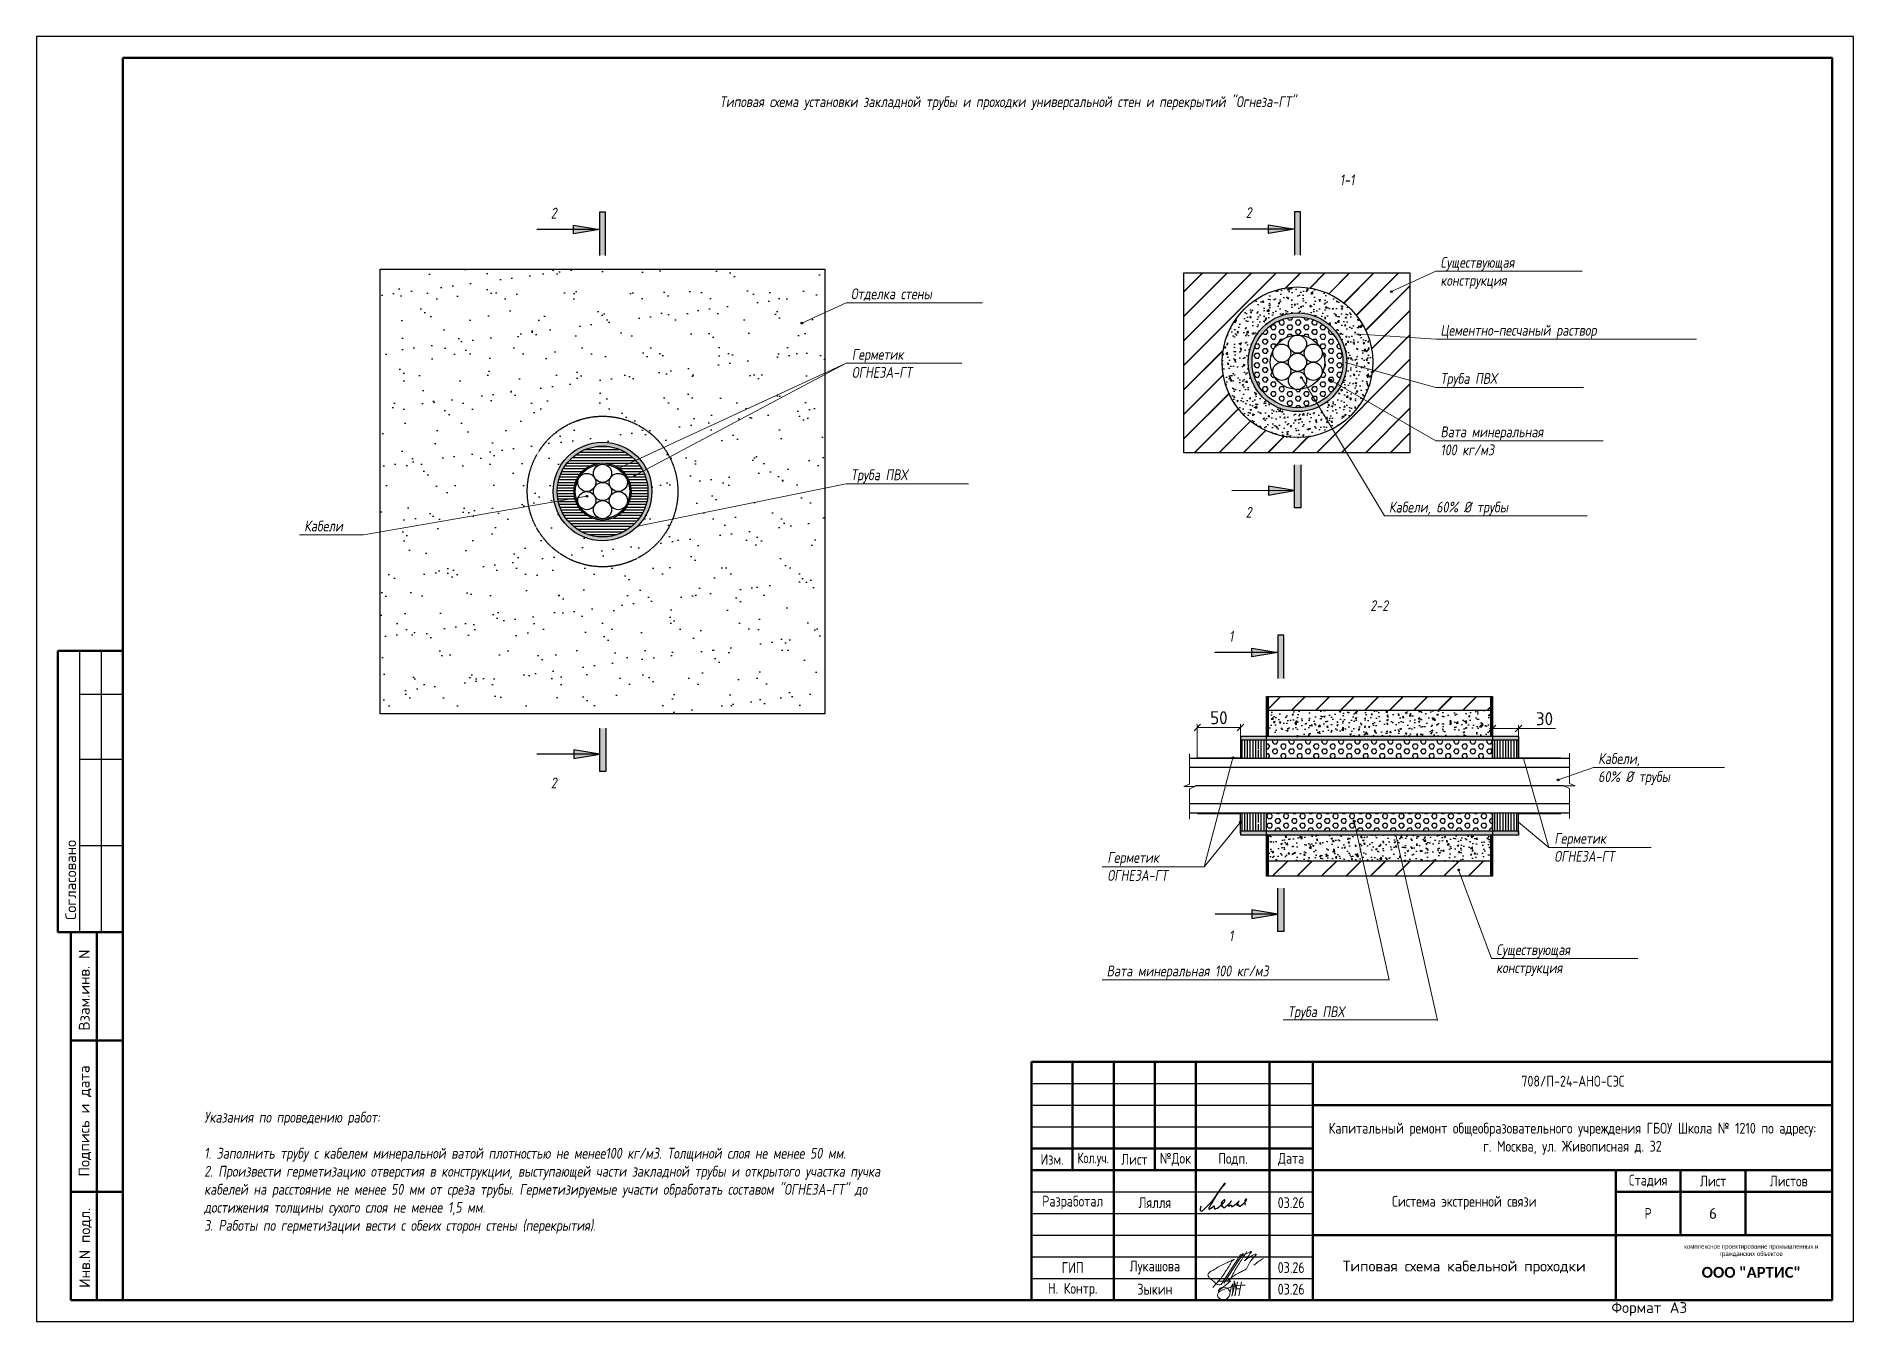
# Model space of a CAD drawing. Header units: millimetres. Extents: x -586848 to 520591, y -385801 to 675781.
# Drawn here: x 211034 to 253034, y -172587 to -142887 of the extents above; entities that cross this region are included whole.
import ezdxf
from ezdxf import colors
from ezdxf.entities.mleader import LeaderData, LeaderLine
from ezdxf.enums import TextEntityAlignment as Align
from ezdxf.math import Vec2, Vec3

# ---------------------------------------------------------------- set-up
doc = ezdxf.new("R2010")
doc.units = ezdxf.units.MM
doc.linetypes.add('JIS_02_2.0', pattern=[3, 2, -1])
doc.linetypes.add('SHTRIX2', pattern=[2.2, 1, -1.2])
for name, color, linetype in [('__НАДПИСИ', 7, 'Continuous'), ('Основная', 7, 'Continuous'), ('стена', 20, 'Continuous')]:
    doc.layers.add(name, color=color, linetype=linetype)
for name, color, linetype, lineweight in [('__ФОРМАТ', 7, 'Continuous', 40), ('RC-Выноски', 7, 'Continuous', 0), ('Подписи', 7, 'Continuous', 13), ('Формат', 225, 'Continuous', 30)]:
    doc.layers.add(name, color=color, linetype=linetype, lineweight=lineweight)
doc.layers.add('ОФ_подписи', color=5, linetype='Continuous', lineweight=13, true_color=0x0000ff)
doc.styles.add('GOST 2.304', font='')
doc.styles.add('GOST 2.304 type A', font='', dxfattribs={"height": 250})
doc.styles.add('ISOCPEUR', font='isocpeur.ttf', dxfattribs={"width": 0.9, "height": 350})
doc.styles.add('PDF ISOCPEUR', font='isocpeur.ttf')
doc.styles.add('RubezhCAD', font='', dxfattribs={"oblique": 10})
doc.styles.get("Standard").update_dxf_attribs({"font": ''})
doc.styles.add('XREF1$0$Standard', font='isocpeur.ttf')
doc.styles.add('ГОСТ 2.304', font='')
doc.styles.get('GOST 2.304').set_extended_font_data('GOST type B')
doc.styles.get('GOST 2.304 type A').set_extended_font_data('GOST 2.304 type A')
doc.styles.get('RubezhCAD').set_extended_font_data('GOST type A')
doc.styles.get('Standard').set_extended_font_data('GOST type B')
doc.styles.get('ГОСТ 2.304').set_extended_font_data('GOST 2.304 type A')
doc.dimstyles.new('Копия 150', dxfattribs={"dimtxt": 2, "dimasz": 2, "dimexe": 1.25, "dimexo": 0.5, "dimgap": 1, "dimtad": 1, "dimdec": 0, "dimtxsty": 'Standard', "dimblk": 'OBLIQUE', "dimcen": 2.5, "dimdle": 1, "dimadec": 0, "dimazin": 0, "dimtfac": 1, "dimtdec": 0, "dimtmove": 0, "dimatfit": 3, "dimldrblk": 'DOT', "dimfxl": 1, "dimlwd": 5, "dimlwe": 5, "dimarcsym": 0})

msp = doc.modelspace()

# ---------------------------------------------------------------- texts
at = {"color": 0, "linetype": 'SHTRIX2', "lineweight": 50, "transparency": 33554687, "char_height": 250, "style": 'RubezhCAD'}
for s, insert, attachment_point in [('Типовая схема установки закладной трубы и проходки универсальной стен и перекрытий "Огнеза-ГТ" ', (233487.2, -144430.9), 5), ('1-1', (241157.9, -146079.3), 1), ('2', (222924.2, -146846.6), 1), ('2', (238984.8, -146838.3), 1), ('Существующая\\Pконструкция', (243484.4, -147985.4), 1), ('Отделка стены', (229858.7, -148711.8), 1), ('Цементно-песчаный раствор ', (243484.4, -149554), 1), ('Герметик \\PОГНЕЗА-ГТ', (229881.9, -150111.9), 1), ('Труба ПВХ', (243484.4, -150667.9), 1), ('Вата минеральная \\P100 кг/м3', (243484.4, -151901.2), 1), ('Труба ПВХ', (229858.7, -152894.7), 1), ('Кабели, 60% %%C трубы', (242295.1, -153640.2), 1), ('Кабели', (217224.6, -154077.2), 1), ('2', (238984.8, -153761.5), 1), ('2-2', (241864.3, -155918.6), 1), ('1', (238597.3, -156623.6), 1), ('Кабели, \\P60% %%C трубы\\P', (247129.6, -159451.8), 1), ('2', (222924.2, -160016.1), 1), ('Герметик \\PОГНЕЗА-ГТ', (246116.4, -161294.8), 1), ('Герметик \\PОГНЕЗА-ГТ', (235786.6, -161735.8), 1), ('1', (238597.3, -163546.8), 1), ('Существующая\\Pконструкция', (244772.7, -163867.4), 1), ('Вата минеральная 100 кг/м3 ', (235770.5, -164358.2), 1), ('Труба ПВХ', (239958, -165299.1), 1)]:
    msp.add_mtext(s, dxfattribs=dict(at, insert=insert, attachment_point=attachment_point))
at = {"color": 0, "linetype": 'SHTRIX2', "lineweight": 50, "transparency": 33554687, "insert": (214913.1, -167737.5), "char_height": 250, "width": 16232.396, "attachment_point": 1, "style": 'RubezhCAD'}
msp.add_mtext('Указания по проведению работ:{\\L\\P\\P}1. Заполнить трубу с кабелем минеральной ватой плотностью не менее100 кг/м3. Толщиной слоя не менее 50 мм.\\P2. Произвести герметизацию отверстия в конструкции, выступающей части закладной трубы и открытого участка пучка кабелей на расстояние не менее 50 мм от среза трубы. Герметизируемые участи обработать составом "ОГНЕЗА-ГТ" до достижения толщины сухого слоя не менее 1,5 мм.\\P3. Работы по герметизации вести с обеих сторон стены (перекрытия).', dxfattribs=at)
at = {"color": 0, "linetype": 'Continuous', "transparency": 33554687, "insert": (249784.3, -170087.4), "char_height": 250, "width": 1500, "attachment_point": 5, "style": 'PDF ISOCPEUR'}
msp.add_mtext('6', dxfattribs=at)
at = {"layer": 'Формат', "color": 0, "transparency": 33554687, "insert": (244034.3, -171337.4), "char_height": 250, "width": 7000, "attachment_point": 5, "style": 'ISOCPEUR'}
msp.add_mtext('{\\W1;Типовая схема кабельной проходки}', dxfattribs=at)

# ---------------------------------------------------------------- blocks, each defined once
blk = doc.blocks.new('*U1043')
at = {"lineweight": 50}
for p, q in [((5, 155), (20, 155)), ((5, 155), (5, 90)), ((5, 90), (20, 90)), ((8, 5), (8, 90)), ((14, 5), (14, 90)), ((8, 65), (20, 65)), ((8, 30), (20, 30)), ((8, 5), (20, 5))]:
    blk.add_line(p, q, dxfattribs=at)
for p, q in [((10, 155), (10, 90)), ((15, 155), (15, 90)), ((10, 145), (20, 145)), ((10, 130), (20, 130)), ((10, 110), (20, 110))]:
    blk.add_line(p, q)
blk.add_lwpolyline([(0, 0), (420, 0), (420, 297), (0, 297)], close=True)
blk.add_lwpolyline([(20, 292), (415, 292), (415, 5), (20, 5)], close=True, dxfattribs=at)
at = {"style": 'XREF1$0$Standard'}
for s, p in [('Согласовано', (7.95, 102.07)), ('Взам.инв. N', (11.07, 76.61)), ('Подпись и дата', (11.04, 46.36)), ('Инв.N подл.', (11.17, 17.07))]:
    blk.add_text(s, height=2.5, rotation=90, dxfattribs=at).set_placement(p, align=Align.MIDDLE_CENTER)
blk.add_text('Формат', height=2.5, dxfattribs=at).set_placement((364.02, 2))
blk.add_text('А3', height=2.5, dxfattribs=at).set_placement((381.51, 2), align=Align.RIGHT)
for tag, p in [('СОГЛАСОВАНО_ДАТА2', (14.37, 145.56)), ('СОГЛАСОВАНО_ДАТА3', (19.37, 145.56)), ('СОГЛАСОВАНО_ФАМИЛИЯ2', (14.37, 110.56)), ('СОГЛАСОВАНО_ФАМИЛИЯ3', (19.37, 110.56)), ('СОГЛАСОВАНО_ДОЛЖНОСТЬ2', (14.37, 90.56)), ('СОГЛАСОВАНО_ДОЛЖНОСТЬ3', (19.37, 90.56))]:
    blk.add_attdef(tag, p, '', height=2.5, rotation=90, dxfattribs=at)
for tag, p in [('ВЗАМ_ИНВ_НОМЕР', (19.37, 77.5)), ('ИНВ_N_ПОДЛ', (19.37, 17.5))]:
    blk.add_attdef(tag, text='', height=2.5, rotation=90, dxfattribs=at).set_placement(p, align=Align.CENTER)
blk.add_attdef('ИНВ_ДАТА', text='', height=2.5, rotation=90, dxfattribs=at).set_placement((19.37, 63.83), align=Align.RIGHT)
blk = doc.blocks.new('_Oblique')
at = {"color": 0, "linetype": 'ByBlock', "lineweight": -2}
blk.add_line((-0.5, -0.5), (0.5, 0.5), dxfattribs=at)
blk = doc.blocks.new('*D1044')
at = {"color": 0, "lineweight": 5, "transparency": 16777216}
for p, q in [((244688, -159154), (244688, -158807)), ((244688, -158882), (245288, -158882)), ((245288, -159154), (245288, -158807)), ((245288, -158882), (246143, -158882))]:
    blk.add_line(p, q, dxfattribs=at)
at = {"layer": 'Defpoints', "color": 0, "transparency": 16777216}
for p in [(244688, -159154), (245288, -158882), (245288, -159154)]:
    blk.add_point(p, dxfattribs=at)
at = {"color": 0, "lineweight": 5, "transparency": 16777216, "xscale": 150, "yscale": 150, "zscale": 150, "rotation": 180}
blk.add_blockref('_Oblique', (244688, -158882), dxfattribs=at)
at = {"color": 0, "lineweight": 5, "transparency": 16777216, "xscale": 150, "yscale": 150, "zscale": 150}
blk.add_blockref('_Oblique', (245288, -158882), dxfattribs=at)
at = {"color": 0, "transparency": 16777216, "insert": (245889, -158656), "char_height": 300, "attachment_point": 5, "style": 'GOST 2.304'}
blk.add_mtext('30', dxfattribs=at)
blk = doc.blocks.new('_Dot')
at = {"color": 0, "linetype": 'ByBlock', "lineweight": -2}
blk.add_line((-0.5, 0), (-1, 0), dxfattribs=at)
at = {"color": 0, "linetype": 'ByBlock', "lineweight": 0, "const_width": 0.5}
blk.add_lwpolyline([(-0.25, 0, 1), (0.25, 0, 1)], format="xyb", close=True, dxfattribs=at)
blk = doc.blocks.new('*D1045')
at = {"color": 0, "lineweight": 5, "transparency": 16777216}
for p, q in [((237864, -159559), (237864, -158782)), ((237864, -158857), (238864, -158857)), ((238864, -159064), (238864, -158782))]:
    blk.add_line(p, q, dxfattribs=at)
at = {"layer": 'Defpoints', "color": 0, "transparency": 16777216}
for p in [(238864, -158857), (238864, -159064), (237864, -159559)]:
    blk.add_point(p, dxfattribs=at)
at = {"color": 0, "lineweight": 5, "transparency": 16777216, "xscale": 150, "yscale": 150, "zscale": 150, "rotation": 180}
blk.add_blockref('_Oblique', (237864, -158857), dxfattribs=at)
at = {"color": 0, "lineweight": 5, "transparency": 16777216, "xscale": 150, "yscale": 150, "zscale": 150}
blk.add_blockref('_Oblique', (238864, -158857), dxfattribs=at)
at = {"color": 0, "transparency": 16777216, "insert": (238364, -158632), "char_height": 300, "attachment_point": 5, "style": 'GOST 2.304'}
blk.add_mtext('50', dxfattribs=at)
blk = doc.blocks.new('П_Зыкин')
at = {"layer": 'ОФ_подписи', "color": 5, "ltscale": 100, "transparency": 33554687}
for p, q in [((142, 249), (62, -174)), ((102, 37), (218, 37)), ((258, 249), (178, -174))]:
    blk.add_line(p, q, dxfattribs=at)
blk.add_lwpolyline([(-462, 273), (-74, 273), (-446, -30)], dxfattribs=at)
for centre, radius, start, end in [((-271, -94), 186, 314.2393, 159.9348), ((345, -1372), 1523, 88.8758, 117.8788), ((1109, -252), 1204, 158.7593, 174.231), ((-1024, 224), 1068, 337.8144, 2.8859), ((-849, 72), 852, 342.8308, 7.4815), ((-9, 182), 4.48, 8.9691, 155.6551), ((-643, 22), 732, 344.4555, 20.462), ((-318, -169), 151, 108.7568, 173.4251), ((-287, -115), 185, 191.5358, 322.3512)]:
    blk.add_arc(centre, radius, start, end, dxfattribs=at)
blk = doc.blocks.new('П_Лукашова')
at = {"layer": 'ОФ_подписи', "color": 5}
for p, q in [((221, 339), (-221, -339)), ((286, 371), (-156, -307)), ((283, 370), (218, 338))]:
    blk.add_line(p, q, dxfattribs=at)
for points in [[(221, 301), (344, 360), (434, 401), (475, 416), (464, 395), (420, 336), (342, 232), (310, 203), (337, 221), (420, 283), (490, 322), (558, 352), (576, 358), (491, 240), (403, 113), (374, 49), (360, 20)], [(-221, -339), (-276, -344), (-368, -289), (-446, -221), (-505, -166), (-522, -116), (-412, -16), (-295, 56), (-173, 120), (-49, 179), (33, 216), (87, 237), (52, 221), (11, 167), (-59, 51), (-126, -52), (-177, -132), (-256, -231), (-409, -409)], [(360, 20), (294, -18), (203, -65), (91, -124), (-73, -248)], [(366, 415), (236, 213), (85, -37), (-50, -300)], [(530, 102), (646, 199), (748, 254)]]:
    blk.add_spline(points, degree=3, dxfattribs=at)
blk = doc.blocks.new('штамп')
at = {"layer": '__ФОРМАТ', "linetype": 'Continuous', "lineweight": 50}
for p, q in [((531929, 45357), (531929, 50857)), ((531929, 50857), (550429, 50857)), ((532879, 48357), (532879, 50857)), ((533829, 45357), (533829, 50857)), ((534779, 48357), (534779, 50857)), ((535729, 45357), (535729, 50857)), ((537429, 45357), (537429, 50857)), ((538429, 45357), (538429, 50857)), ((550429, 45357), (550429, 50857)), ((538429, 49857), (550429, 49857)), ((531929, 48857), (538429, 48857)), ((531929, 48357), (550429, 48357)), ((545429, 45357), (545429, 48357)), ((546929, 46857), (546929, 48357)), ((548429, 46857), (548429, 48357)), ((545429, 47857), (550429, 47857)), ((538429, 46857), (550429, 46857)), ((531929, 45357), (550429, 45357))]:
    blk.add_line(p, q, dxfattribs=at)
at = {"layer": '__ФОРМАТ', "linetype": 'Continuous', "lineweight": -2}
for p, q in [((531929, 50357), (538429, 50357)), ((531929, 49857), (538429, 49857)), ((531929, 49357), (538429, 49357)), ((531929, 48857), (538429, 48857)), ((531929, 47857), (538429, 47857)), ((531929, 47357), (538429, 47357)), ((531929, 46857), (538429, 46857)), ((538429, 46857), (550429, 46857)), ((531929, 46357), (538429, 46357)), ((531929, 45857), (538429, 45857))]:
    blk.add_line(p, q, dxfattribs=at)
at = {"layer": 'Подписи', "color": 5, "lineweight": 25}
blk.add_lwpolyline([(535847, 47525), (535833, 47500), (535823, 47461), (535824, 47440), (535829, 47423), (535840, 47414), (535857, 47413), (535876, 47421), (535897, 47435), (535917, 47454), (536005, 47539), (536088, 47624), (536142, 47690), (536203, 47776), (536266, 47874), (536323, 47953), (536362, 48009), (536395, 48059), (536405, 48060), (536397, 48045), (536295, 47925), (536205, 47790), (536095, 47603), (536059, 47544), (536038, 47506), (536029, 47485), (536027, 47473), (536027, 47462), (536031, 47457), (536037, 47454), (536045, 47456), (536057, 47466), (536072, 47479), (536107, 47506), (536133, 47525), (536147, 47532), (536152, 47532), (536153, 47529), (536150, 47520), (536147, 47504), (536146, 47491), (536148, 47479), (536150, 47471), (536157, 47465), (536166, 47462), (536178, 47464), (536189, 47469), (536215, 47480), (536240, 47498), (536281, 47529), (536306, 47550), (536324, 47567), (536342, 47582), (536372, 47609), (536388, 47629), (536397, 47646), (536399, 47657), (536398, 47666), (536393, 47671), (536383, 47671), (536372, 47667), (536356, 47653), (536336, 47632), (536323, 47612), (536313, 47599), (536309, 47587), (536310, 47579), (536315, 47575), (536326, 47579), (536335, 47585), (536344, 47592), (536348, 47595), (536352, 47596), (536354, 47595), (536355, 47592), (536349, 47583), (536342, 47575), (536334, 47561), (536326, 47547), (536322, 47538), (536320, 47531), (536321, 47523), (536325, 47519), (536328, 47519), (536333, 47524), (536338, 47527), (536344, 47526), (536346, 47520), (536351, 47508), (536355, 47498), (536359, 47493), (536366, 47491), (536375, 47491), (536385, 47497), (536412, 47513), (536436, 47532), (536466, 47559), (536491, 47583), (536517, 47607), (536529, 47621), (536545, 47642), (536547, 47643), (536546, 47644), (536543, 47644), (536541, 47642), (536538, 47637), (536499, 47577), (536491, 47558), (536482, 47544), (536480, 47535), (536479, 47529), (536481, 47524), (536483, 47522), (536489, 47523), (536494, 47526), (536502, 47532), (536512, 47539), (536522, 47544), (536530, 47548), (536541, 47549), (536547, 47546), (536550, 47541), (536551, 47531), (536552, 47525), (536553, 47521), (536558, 47517), (536562, 47515), (536568, 47515), (536575, 47517), (536583, 47523), (536596, 47533), (536617, 47547), (536636, 47561), (536659, 47583), (536688, 47609), (536702, 47620), (536713, 47630), (536721, 47636), (536727, 47641), (536727, 47643), (536726, 47644), (536723, 47643), (536720, 47638), (536715, 47629), (536693, 47594), (536681, 47575), (536676, 47566), (536674, 47557), (536677, 47551), (536679, 47547), (536684, 47546), (536689, 47549), (536695, 47552), (536700, 47554), (536709, 47554), (536716, 47551), (536717, 47545), (536719, 47535), (536721, 47527), (536725, 47524), (536731, 47520), (536741, 47523), (536747, 47528), (536757, 47534), (536779, 47550), (536809, 47572), (536842, 47600), (536865, 47623), (536880, 47642), (536895, 47664), (536899, 47675), (536901, 47684), (536898, 47689), (536891, 47693), (536881, 47689), (536873, 47682), (536862, 47668), (536856, 47654), (536855, 47638), (536856, 47622), (536856, 47598), (536858, 47583), (536860, 47572), (536864, 47560), (536871, 47551)], dxfattribs=at)
at = {"layer": 'ОФ_подписи'}
for name, p, xscale, yscale, zscale in [('П_Лукашова', (536533, 46057), 1.010226427429054, 1.010226427429054, 1.010226427429054), ('П_Зыкин', (536581, 45585), 0.7621923841183493, 0.7621923841183493, 0.7621923841183493)]:
    blk.add_blockref(name, p, dxfattribs=dict(at, xscale=xscale, yscale=yscale, zscale=zscale))
at = {"transparency": 33554687, "attachment_point": 5, "style": 'ГОСТ 2.304'}
for s, insert, char_height, width in [('{\\fArial|b0|i0|c204|p34;комплексное проектирование промышленных и гражданских объектов}', (548563, 46495), 100, 3372.21), ('{\\fCorbel Light|b1|i0|c204|p34;ООО "АРТИС"}', (548563, 45995), 250, 4171.2)]:
    blk.add_mtext(s, dxfattribs=dict(at, insert=insert, char_height=char_height, width=width))
at = {"layer": '__НАДПИСИ', "lineweight": 9, "ltscale": 2, "style": 'ISOCPEUR', "flags": 1}
blk.add_attdef('NOTATION', (548864, 51134), '', height=250, dxfattribs=at)
at = {"layer": '__НАДПИСИ', "lineweight": 9, "ltscale": 2, "style": 'RubezhCAD', "oblique": 10}
blk.add_attdef('SHEET', text='', height=250, dxfattribs=at).set_placement((547679, 47357), align=Align.MIDDLE_CENTER)
at = {"layer": '__ФОРМАТ', "color": 7, "linetype": 'Continuous', "lineweight": 20, "char_height": 250, "attachment_point": 5, "style": 'GOST 2.304 type A'}
for s, insert, width in [('Капитальный ремонт общеобразовательного учреждения ГБОУ Школа № 1210 по адресу:      \\Pг. Москва, ул. Живописная д. 32', (544429, 49085), 12000), ('\\pi-7.5,l7.5,t7.5;{\\W0.9;\\C256;Кол.уч.}', (533354, 48607), 950)]:
    blk.add_mtext(s, dxfattribs=dict(at, insert=insert, width=width))
at = {"layer": '__ФОРМАТ', "color": 7, "linetype": 'Continuous', "lineweight": 20, "char_height": 250, "attachment_point": 5, "line_spacing_factor": 1.2, "style": 'GOST 2.304 type A'}
for s, insert, width in [('\\pi-7.5,l7.5,t7.5;{\\C256;Изм.}', (532404, 48607), 950), ('\\pi-7.5,l7.5,t7.5;{\\C256;Лист}', (534304, 48607), 950), ('\\pi-7.5,l7.5,t7.5;{\\C256;№Док}', (535254, 48607), 950), ('\\pi-7.5,l7.5,t7.5;{\\C256;Подп.}', (536584, 48607), 1710.72), ('\\pi-7.5,l7.5,t7.5;{\\C256;Дата}', (537929, 48607), 1000), ('\\pi-7.5,l7.5,t7.5;{\\C256;Стадия}', (546179, 48107), 1500), ('\\pi-7.5,l7.5,t7.5;{\\C256;Лист}', (547679, 48107), 1500), ('\\pi-7.5,l7.5,t7.5;{\\C256;Листов}', (549429, 48107), 2000), ('\\pi-7.5,l7.5,t7.5;{\\C256;Разработал}', (532879, 47607), 1900), ('{\\C256;Лялля}', (534779, 47607), 1900), ('{\\C256;03.26}', (537929, 47607), 1000), ('\\pi-750,l750,t750;{\\C256;Р}', (546179, 47357), 1500), ('\\pi-7.5,l7.5,t7.5;{\\C256;ГИП}', (532879, 46107), 1900), ('{\\C256;Лукашова}', (534779, 46107), 1900), ('{\\C256;03.26}', (537929, 46107), 1000), ('{\\C256;Н. Контр. }', (532879, 45592), 1900), ('\\pi-750,l750,t750;{\\C256;Зыкин}', (534779, 45607), 1900), ('{\\C256;03.26}', (537929, 45607), 1000)]:
    blk.add_mtext(s, dxfattribs=dict(at, insert=insert, width=width))
at = {"layer": '__ФОРМАТ', "color": 7, "linetype": 'Continuous', "lineweight": 20, "insert": (541929, 47427), "char_height": 250, "attachment_point": 5, "line_spacing_factor": 0.85, "style": 'GOST 2.304 type A'}
blk.add_mtext('Система экстренной связи \\P ', dxfattribs=at)
at = {"layer": 'стена', "color": 18, "true_color": 0x000000, "insert": (543249, 50539), "char_height": 250, "width": 3851.47, "attachment_point": 1, "style": 'GOST 2.304 type A'}
blk.add_mtext('708/П-24-АНО-СЭС', dxfattribs=at)

# ---------------------------------------------------------------- dimensions: what is measured, and where the dimension line sits
at = {"color": 0, "transparency": 33554687}
for base, p1, p2, text, picture, middle in [((238863.9, -158857.4), (237863.9, -159559.1), (238863.9, -159064.1), '50', '*D1045', (238363.9, -158857.4)), ((245288, -158881.5), (244688, -159154.1), (245288, -159154.1), '30', '*D1044', (245888.9, -158881.5))]:
    dim = msp.add_linear_dim(base=base, p1=p1, p2=p2, text=text, dimstyle='Копия 150', override={"dimscale": 15, "dimtxt": 20, "dimasz": 10, "dimexe": 5, "dimexo": 0, "dimgap": 5, "dimtxsty": 'GOST 2.304', "dimdle": 0, "dimfxl": 125}, dxfattribs=at)
    dim.commit()
    dim.dimension.update_dxf_attribs({"geometry": picture, "text_midpoint": middle, "dimtype": 160})

# ---------------------------------------------------------------- hatches: boundary and pattern name
at = {"lineweight": 0, "transparency": 33554687}
h = msp.add_hatch(color=0, dxfattribs=at)
h.paths.add_polyline_path([(224050.9, -147950), (224190.9, -147950), (224190.3, -146950), (224050.3, -146950)])
h.paths.add_polyline_path([(223449.7, -147450.9), (224050.5, -147350), (223449.6, -147350.3)])
h.paths.add_polyline_path([(223449.6, -147350.3), (224050.5, -147350), (223449.6, -147249.8)])
h = msp.add_hatch(color=0, dxfattribs=at)
h.paths.add_polyline_path([(240111.5, -147941.7), (240251.5, -147941.6), (240251, -146941.6), (240111, -146941.7)])
h.paths.add_polyline_path([(239510.3, -147442.5), (240111.2, -147341.7), (239510.3, -147342)])
h.paths.add_polyline_path([(239510.3, -147342), (240111.2, -147341.7), (239510.2, -147241.4)])
at = {"transparency": 33554687}
h = msp.add_hatch(dxfattribs=at)
h.set_pattern_fill('AR-SAND', color=0, scale=20, style=0)
h.set_pattern_definition([(37.5, (194863.26, -171778.4), (-32, 978.826), [0, -772.16, 0, -863.6, 0, -825.5]), (7.5, (194863.3, -171778.4), (899.047, 1433.65), [0, -416.56, 0, -695.96, 0, -266.7]), (327.5, (194238.4, -171778.4), (1581.985, 2.874), [0, -254, 0, -914.4, 0, -1193.8]), (317.5, (194238.4, -171778.4), (1527.113, 445.86), [0, -127, 0, -599.44, 0, -685.8])])
h.paths.add_polyline_path([(218980.3, -148265.2), (229260.3, -148265.2), (229260.3, -158545.2), (218980.3, -158545.2)])
edge = h.paths.add_edge_path(flags=16)
edge.add_arc((224120.3, -153405.2), 1140, 0, 360)
h = msp.add_hatch(dxfattribs=at)
h.set_pattern_fill('JIS_LC_20', color=0, scale=20, style=0)
h.set_pattern_definition([(45, (206858.7, -170998.6), (-282.8427, 282.8427), []), (45, (206866.7, -170998.6), (-282.8427, 282.8427), [])])
h.paths.add_polyline_path([(237556.5, -152508.1), (242780.6, -152508.1), (242780.6, -148355.5), (237556.5, -148355.5)])
h.paths.add_polyline_path([(241921, -150418.8, -1), (238441, -150418.8, -1)], flags=16)
h = msp.add_hatch(dxfattribs=at)
h.set_pattern_fill('AR-CONC', color=0, scale=2, style=0)
h.set_pattern_definition([(50, (206858.7, -170998.6), (364.3693, -31.8782), [38.1, -419.1]), (355, (206858.7, -170998.6), (-70.4857, 382.1133), [30.48, -335.28]), (100.451, (206889.06, -171001.27), (293.885, 350.2334), [32.38, -356.18]), (46.1842, (206858.7, -170897), (542.158, -84.0847), [57.15, -628.65]), (96.6356, (206903.9, -170904), (474.8085, 494.851), [48.57, -534.27]), (351.184, (206858.7, -170897), (474.809, 494.85), [45.72, -502.92]), (21, (206909.5, -170922.4), (303.2298, -204.531), [38.1, -419.1]), (326, (206909.5, -170922.4), (123.604, 368.376), [30.48, -335.28]), (71.4514, (206934.77, -170939.45), (426.833, 163.8457), [32.38, -356.18]), (37.5, (206858.7, -170998.61), (6.1772, 169.11008), [0, -331.216, 0, -340.36, 0, -336.55]), (7.5, (206858.7, -170998.6), (133.6393, 200.36115), [0, -194.056, 0, -323.596, 0, -128.27]), (327.5, (206745.42, -170998.61), (271.1812, -11.4575), [0, -127, 0, -396.24, 0, -525.78]), (317.5, (206694.62, -170998.6), (296.2584, 50.853), [0, -165.1, 0, -263.144, 0, -373.38])])
h.paths.add_polyline_path([(238441, -150418.8, 1), (241921, -150418.8, 1)])
h.paths.add_polyline_path([(241321, -150418.8, -1), (239041, -150418.8, -1)], flags=16)
h = msp.add_hatch(color=0, dxfattribs=at)
edge = h.paths.add_edge_path()
edge.add_arc((242351.8, -148786.6), 20, 0, 360)
h = msp.add_hatch(color=0, dxfattribs=at)
edge = h.paths.add_edge_path()
edge.add_arc((228726.1, -149513), 20, 0, 360)
h = msp.add_hatch(color=0, dxfattribs=at)
h.paths.add_polyline_path([(239041, -150418.8, 1), (241321, -150418.8, 1)])
h.paths.add_polyline_path([(241231, -150418.8, -1), (239131, -150418.8, -1)], flags=16)
h = msp.add_hatch(dxfattribs=at)
h.set_pattern_fill('HEX', color=0, scale=20, style=0)
h.set_pattern_definition([(0, (229498.6, -167148.73), (0, 109.9852), [63.5, -127]), (120, (229498.6, -167148.73), (-95.25, -54.9926), [63.5, -127]), (60, (229562.1, -167148.73), (-95.25, 54.9926), [63.5, -127])])
h.paths.add_polyline_path([(239131, -150418.8, 1), (241231, -150418.8, 1)])
h.paths.add_polyline_path([(239551, -150418.8, -1), (240811, -150418.8, -1)], flags=16)
h = msp.add_hatch(color=0, dxfattribs=at)
edge = h.paths.add_edge_path()
edge.add_arc((240269.6, -150771.7), 20, 0, 360)
h = msp.add_hatch(color=0, dxfattribs=at)
edge = h.paths.add_edge_path()
edge.add_arc((240942.6, -150830.6), 20, 0, 360)
h = msp.add_hatch(color=0, dxfattribs=at)
h.paths.add_polyline_path([(222980.3, -153405.2, 1), (225260.3, -153405.2, 1)])
h.paths.add_polyline_path([(225170.3, -153405.2, -1), (223070.3, -153405.2, -1)], flags=16)
h = msp.add_hatch(dxfattribs=at)
h.set_pattern_fill('LINE', color=0, scale=20, style=0)
h.set_pattern_definition([(0, (194863.255, -171163.814), (0, 63.5), [])])
h.paths.add_polyline_path([(223070.3, -153405.2, 1), (225170.3, -153405.2, 1)])
edge = h.paths.add_edge_path(flags=16)
edge.add_arc((224120.3, -153405.2), 660, 0, 360)
h = msp.add_hatch(color=0, dxfattribs=at)
edge = h.paths.add_edge_path()
edge.add_arc((224120.3, -153405.2), 660, 0, 360)
edge = h.paths.add_edge_path(flags=17)
edge.add_arc((224120.3, -153405.2), 630, 0, 360)
h = msp.add_hatch(color=0, dxfattribs=at)
edge = h.paths.add_edge_path()
edge.add_arc((224484.1, -152874), 20, 0, 360)
at = {"lineweight": 0, "transparency": 33554687}
h = msp.add_hatch(color=0, dxfattribs=at)
h.paths.add_polyline_path([(240114.3, -152785.3), (240254.3, -152785.3), (240254.8, -153785.3), (240114.8, -153785.3)])
h.paths.add_polyline_path([(239513.6, -153285.1), (240114.6, -153385.3), (239513.7, -153385.6)])
h.paths.add_polyline_path([(239513.7, -153385.6), (240114.6, -153385.3), (239513.8, -153486.2)])
at = {"transparency": 33554687}
h = msp.add_hatch(color=0, dxfattribs=at)
edge = h.paths.add_edge_path()
edge.add_arc((224863, -153032.3), 20, 0, 360)
h = msp.add_hatch(color=0, dxfattribs=at)
edge = h.paths.add_edge_path()
edge.add_arc((223756.6, -153514.4), 20, 0, 360)
at = {"lineweight": 0, "transparency": 33554687}
h = msp.add_hatch(color=0, dxfattribs=at)
h.paths.add_polyline_path([(239724, -157727), (239864, -157726.9), (239863.5, -156726.9), (239723.5, -156727)])
h.paths.add_polyline_path([(239122.8, -157227.8), (239723.7, -157127), (239122.8, -157127.3)])
h.paths.add_polyline_path([(239122.8, -157127.3), (239723.7, -157127), (239122.7, -157026.7)])
at = {"transparency": 33554687}
h = msp.add_hatch(dxfattribs=at)
h.set_pattern_fill('JIS_LC_20', color=0, scale=20, style=0)
h.set_pattern_definition([(45, (216582.8, -180783.9), (-282.8427, 282.8427), []), (45, (216590.8, -180783.9), (-282.8427, 282.8427), [])])
h.paths.add_polyline_path([(239463.9, -158140.8), (239463.9, -158464.3), (244688, -158464.3), (244688, -158140.8)])
h.paths.add_polyline_path([(239463.9, -161944.1), (239463.9, -162293.4), (244688, -162293.4), (244688, -161944.1)])
h = msp.add_hatch(dxfattribs=at)
h.set_pattern_fill('AR-CONC', color=0, scale=2, style=0)
h.set_pattern_definition([(50, (216582.8, -180783.9), (364.3693, -31.8782), [38.1, -419.1]), (355, (216582.8, -180783.9), (-70.4857, 382.1133), [30.48, -335.28]), (100.451, (216613.15, -180786.57), (293.885, 350.2334), [32.38, -356.18]), (46.1842, (216582.8, -180682.3), (542.158, -84.0847), [57.15, -628.65]), (96.6356, (216627.97, -180689.3), (474.8085, 494.851), [48.57, -534.27]), (351.184, (216582.8, -180682.3), (474.809, 494.85), [45.72, -502.92]), (21, (216633.6, -180707.7), (303.2298, -204.531), [38.1, -419.1]), (326, (216633.6, -180707.7), (123.604, 368.376), [30.48, -335.28]), (71.4514, (216658.86, -180724.76), (426.833, 163.8457), [32.38, -356.18]), (37.5, (216582.79, -180783.91), (6.1772, 169.1101), [0, -331.216, 0, -340.36, 0, -336.55]), (7.5, (216582.8, -180783.91), (133.6393, 200.36115), [0, -194.056, 0, -323.596, 0, -128.27]), (327.5, (216469.51, -180783.91), (271.1812, -11.4575), [0, -127, 0, -396.24, 0, -525.78]), (317.5, (216418.7, -180783.91), (296.2584, 50.853), [0, -165.1, 0, -263.144, 0, -373.38])])
h.paths.add_polyline_path([(244688, -159064.1), (244688, -158464.3), (239463.9, -158464.3), (239463.9, -159064.1)])
h.paths.add_polyline_path([(244688, -161944.1), (244688, -161344.1), (239463.9, -161344.1), (239463.9, -161944.1)])
at = {"lineweight": 0, "transparency": 33554687}
h = msp.add_hatch(color=0, dxfattribs=at)
h.paths.add_polyline_path([(224053.7, -158875), (224193.7, -158875), (224194.2, -159875), (224054.2, -159875)])
h.paths.add_polyline_path([(223453, -159374.8), (224054, -159475), (223453.1, -159475.4)])
h.paths.add_polyline_path([(223453.1, -159475.4), (224054, -159475), (223453.1, -159575.9)])
at = {"transparency": 33554687}
h = msp.add_hatch(color=0, dxfattribs=at)
h.paths.add_polyline_path([(244688, -159064.1), (244688, -159154.1), (245288, -159154.1), (245288, -159064.1)])
h.paths.add_polyline_path([(239463.9, -159154.1), (239463.9, -159064.1), (238863.9, -159064.1), (238863.9, -159154.1)])
h.paths.add_polyline_path([(239463.9, -159064.1), (239463.9, -159154.1), (244688, -159154.1), (244688, -159064.1)])
h = msp.add_hatch(dxfattribs=at)
h.set_pattern_fill('LINE', color=0, scale=20, angle=90, style=0)
h.set_pattern_definition([(90, (231406.01, -168017.82), (-63.5, 4e-15), [])])
h.paths.add_polyline_path([(239463.9, -159248.8), (239310.1, -159357.9, -0.1555047), (239313.8, -159369.5, -1), (239273.8, -159369.5, -0.7308455), (239310.1, -159357.9), (239463.9, -159248.8), (239463.9, -159154.1), (238863.9, -159154.1), (238863.9, -159559.1), (238863.9, -159574.1), (239463.9, -159574.1)])
h.paths.add_polyline_path([(239267.3, -161070.9, -0.6131259), (239299.1, -161054.7), (239459.8, -160834.1), (238863.9, -160834.1), (238863.9, -161024.1, -0.4142136), (238883.9, -161044.1, -0.4142136), (238863.9, -161064.1), (238863.9, -161254.1), (239463.9, -161254.1), (239463.9, -160834.1), (239459.8, -160834.1), (239299.1, -161054.7, -0.2398288), (239307.3, -161070.9, -1)])
h.paths.add_polyline_path([(245288, -159154.1), (244688, -159154.1), (244688, -159345.7), (244757.6, -159389.3, -0.752949), (244794.6, -159400, -1), (244754.6, -159400, -0.1409345), (244757.6, -159389.3), (244688, -159345.7), (244688, -159574.1), (245288, -159574.1)])
h.paths.add_polyline_path([(245288, -160849.1), (245288, -160834.1), (244855, -160834.1), (244982.2, -161254.1), (245288, -161254.1)])
h.paths.add_polyline_path([(244855, -160834.1), (244688, -160834.1), (244688, -160972.4), (244764, -161063.6, -0.6360691), (244796.8, -161078.9, -1), (244756.8, -161078.9, -0.2224422), (244764, -161063.6), (244688, -160972.4), (244688, -161254.1), (244982.2, -161254.1)])
h = msp.add_hatch(dxfattribs=at)
h.set_pattern_fill('HEX', color=0, scale=20, style=0)
h.set_pattern_definition([(0, (216582.79, -179144.93), (0, 109.9852), [63.5, -127]), (120, (216582.79, -179144.93), (-95.24998, -54.9926), [63.5, -127]), (60, (216646.29, -179144.93), (-95.24998, 54.9926), [63.5, -127])])
h.paths.add_polyline_path([(243575.8, -159154.1), (241636.4, -159154.1), (241255.8, -159574.1), (243706.7, -159574.1)])
h.paths.add_polyline_path([(241636.4, -159154.1), (240296.9, -159154.1), (239463.9, -159364.1), (239463.9, -159574.1), (241255.8, -159574.1)])
h.paths.add_polyline_path([(244688, -159233.6), (244076.2, -159154.1), (243575.8, -159154.1), (243706.7, -159574.1), (244688, -159574.1)])
h.paths.add_polyline_path([(244688, -159154.1), (244076.2, -159154.1), (244688, -159233.6)], flags=17)
h.paths.add_polyline_path([(240296.9, -159154.1), (239463.9, -159154.1), (239463.9, -159364.1)], flags=17)
h = msp.add_hatch(color=0, dxfattribs=at)
edge = h.paths.add_edge_path()
edge.add_arc((238687.9, -159559.1), 20, 0, 360)
h = msp.add_hatch(color=0, dxfattribs=at)
edge = h.paths.add_edge_path()
edge.add_arc((246205.2, -160069.2), 20, 0, 360)
h = msp.add_hatch(dxfattribs=at)
h.set_pattern_fill('HEX', color=0, scale=20, style=0)
h.set_pattern_definition([(0, (240078.28, -160848.94), (0, 109.9852), [63.5, -127]), (120, (240078.28, -160848.94), (-95.25, -54.9926), [63.5, -127]), (60, (240141.78, -160848.94), (-95.25, 54.9926), [63.5, -127])])
h.paths.add_polyline_path([(240114.2, -160834.1), (239463.9, -160834.1), (239463.9, -160889.7)], flags=17)
h.paths.add_polyline_path([(244688, -160834.1), (240114.2, -160834.1), (239463.9, -160889.7), (239463.9, -161254.1), (244688, -161254.1)])
h = msp.add_hatch(color=0, dxfattribs=at)
edge = h.paths.add_edge_path()
edge.add_arc((238863.9, -161044.1), 20, 0, 360)
h = msp.add_hatch(color=0, dxfattribs=at)
h.paths.add_polyline_path([(245288, -161344.1), (245288, -161254.1), (244688, -161254.1), (244688, -161344.1)])
h.paths.add_polyline_path([(238863.9, -161254.1), (238863.9, -161344.1), (239463.9, -161344.1), (239463.9, -161254.1)])
h.paths.add_polyline_path([(239463.9, -161254.1), (239463.9, -161344.1), (244688, -161344.1), (244688, -161254.1)])
h = msp.add_hatch(color=0, dxfattribs=at)
edge = h.paths.add_edge_path()
edge.add_arc((241492, -161023.1), 20, 0, 360)
h = msp.add_hatch(color=0, dxfattribs=at)
edge = h.paths.add_edge_path()
edge.add_arc((243038.6, -161712.7), 20, 0, 360)
h = msp.add_hatch(color=0, dxfattribs=at)
edge = h.paths.add_edge_path()
edge.add_arc((243905.5, -162149.4), 20, 0, 360)
at = {"lineweight": 0, "transparency": 33554687}
h = msp.add_hatch(color=0, dxfattribs=at)
h.paths.add_polyline_path([(239726.8, -162570.6), (239866.8, -162570.6), (239867.3, -163570.6), (239727.3, -163570.6)])
h.paths.add_polyline_path([(239126.2, -163070.4), (239727.1, -163170.6), (239126.2, -163171)])
h.paths.add_polyline_path([(239126.2, -163171), (239727.1, -163170.6), (239126.3, -163271.5)])

# ---------------------------------------------------------------- linework, layer by layer
at = {"color": 0, "linetype": 'Continuous', "lineweight": 25, "transparency": 33554687}
for p, q in [((224190.3, -146950), (224050.3, -146950)), ((224050.3, -146950), (224050.9, -147950)), ((224190.9, -147950), (224190.3, -146950)), ((240251, -146941.6), (240111, -146941.7)), ((240111, -146941.7), (240111.5, -147941.7)), ((240251.5, -147941.6), (240251, -146941.6)), ((223449.7, -147450.9), (223449.6, -147249.8)), ((223449.6, -147249.8), (224050.5, -147350)), ((224050.5, -147350), (223449.7, -147450.9)), ((239510.3, -147442.5), (239510.2, -147241.4)), ((239510.2, -147241.4), (240111.2, -147341.7)), ((240111.2, -147341.7), (239510.3, -147442.5)), ((240114.8, -153785.3), (240114.3, -152785.3)), ((240254.3, -152785.3), (240254.8, -153785.3)), ((240114.6, -153385.3), (239513.6, -153285.1)), ((239513.6, -153285.1), (239513.8, -153486.2)), ((239513.8, -153486.2), (240114.6, -153385.3)), ((240254.8, -153785.3), (240114.8, -153785.3)), ((239122.8, -157227.8), (239122.7, -157026.7)), ((239122.7, -157026.7), (239723.7, -157127)), ((239863.5, -156726.9), (239723.5, -156727)), ((239723.5, -156727), (239724, -157727)), ((239864, -157726.9), (239863.5, -156726.9)), ((239723.7, -157127), (239122.8, -157227.8)), ((224054.2, -159875), (224053.7, -158875)), ((224193.7, -158875), (224194.2, -159875)), ((224054, -159475), (223453, -159374.8)), ((223453, -159374.8), (223453.1, -159575.9)), ((223453.1, -159575.9), (224054, -159475)), ((224194.2, -159875), (224054.2, -159875)), ((239727.3, -163570.6), (239726.8, -162570.6)), ((239866.8, -162570.6), (239867.3, -163570.6)), ((239727.1, -163170.6), (239126.2, -163070.4)), ((239126.2, -163070.4), (239126.3, -163271.5)), ((239126.3, -163271.5), (239727.1, -163170.6)), ((239867.3, -163570.6), (239727.3, -163570.6))]:
    msp.add_line(p, q, dxfattribs=at)
at = {"color": 0, "lineweight": 20, "transparency": 33554687}
for p, q in [((242351.8, -148786.6), (243377, -148315.3)), ((243377, -148315.3), (246758.8, -148315.3)), ((228726.1, -149513), (229751.4, -149041.8)), ((229751.4, -149041.8), (232899.2, -149041.8)), ((241496.9, -149765.1), (243377, -149883.9)), ((243377, -149883.9), (249398.6, -149883.9)), ((224484.1, -152874), (229751.4, -150441.9)), ((224863, -153032.3), (229751.4, -150441.9)), ((229751.4, -150441.9), (232420.5, -150441.9)), ((240269.6, -150771.7), (242187.8, -153970.1)), ((241282.3, -150421.9), (243377, -150997.8)), ((240942.6, -150830.6), (243377, -152231.1)), ((243377, -150997.8), (246791.1, -150997.8)), ((243377, -152231.1), (247248.1, -152231.1)), ((224928.8, -154208.9), (229751.4, -153224.6)), ((229751.4, -153224.6), (232581.2, -153224.6)), ((223756.6, -153514.4), (218596, -154407.1)), ((242187.8, -153970.1), (246871.9, -153970.1)), ((217117.3, -154407.1), (218596, -154407.1)), ((238687.9, -159559.1), (238022.6, -162074.7)), ((245402.3, -159574.1), (245992.9, -161633.8)), ((246205.2, -160069.2), (247022.3, -159781.8)), ((247022.3, -159781.8), (250051.1, -159781.8)), ((238863.9, -161044.1), (238022.6, -162074.7)), ((241492, -161023.1), (242301.1, -164688.1)), ((245288, -161044.1), (245992.9, -161633.8)), ((242453.6, -161344.1), (243417.7, -165629)), ((245992.9, -161633.8), (248352.5, -161633.8)), ((235663.1, -162074.7), (238022.6, -162074.7)), ((243905.5, -162149.4), (244665.3, -164197.3)), ((244665.3, -164197.3), (248047.1, -164197.3)), ((235663.1, -164688.1), (242301.1, -164688.1)), ((239847.8, -165616.4), (243414.9, -165616.4))]:
    msp.add_line(p, q, dxfattribs=at)
at = {"color": 0, "transparency": 33554687}
for p, q in [((244688, -158464.3), (239463.9, -158464.3)), ((238863.9, -159064.1), (238863.9, -159154.1)), ((238863.9, -159109.1), (238863.9, -159559.1)), ((245288, -159064.1), (245288, -159154.1)), ((245288, -159109.1), (245288, -159559.1)), ((246467.6, -159574.1), (237684.5, -159574.1)), ((246467.6, -159784.1), (237684.5, -159784.1)), ((246339.4, -160204.1), (237812.6, -160204.1)), ((246467.6, -160624.1), (237684.5, -160624.1)), ((246467.6, -160834.1), (237684.5, -160834.1)), ((238863.9, -161299.1), (238863.9, -160849.1)), ((245288, -161299.1), (245288, -160849.1)), ((238863.9, -161254.1), (238863.9, -161344.1)), ((245288, -161254.1), (245288, -161344.1)), ((244684.5, -161944.1), (239463.9, -161944.1))]:
    msp.add_line(p, q, dxfattribs=at)
at = {"color": 0, "lineweight": 0, "transparency": 33554687}
for p, q in [((237684.5, -160165.7), (237684.5, -159465.7)), ((246467.6, -160151.4), (246467.6, -159451.4)), ((237684.5, -160165.7), (237556.3, -160218.3)), ((237556.3, -160218.3), (237812.6, -160218.3)), ((237812.6, -160218.3), (237684.5, -160278.3)), ((237684.5, -160978.3), (237684.5, -160278.3)), ((246339.4, -160204.1), (246467.6, -160264)), ((246595.7, -160204.1), (246339.4, -160204.1)), ((246467.6, -160151.4), (246595.7, -160204.1)), ((246467.6, -160964), (246467.6, -160264))]:
    msp.add_line(p, q, dxfattribs=at)
at = {"color": 0, "linetype": 'Continuous', "lineweight": 25, "transparency": 33554687}
for points in [[(224050.5, -147350), (222600.2, -147350.8)], [(240111.2, -147341.7), (238660.8, -147342.4)], [(240114.6, -153385.3), (238664.3, -153386.1)], [(239723.7, -157127), (238273.3, -157127.7)], [(224054, -159475), (222603.7, -159475.8)], [(239727.1, -163170.6), (238276.8, -163171.4)]]:
    msp.add_lwpolyline(points, dxfattribs=at)
at = {"color": 0, "transparency": 33554687}
for points in [[(218980.3, -148265.2), (229260.3, -148265.2), (229260.3, -158545.2), (218980.3, -158545.2)], [(237556.5, -148355.5), (242780.6, -148355.5), (242780.6, -152508.1), (237556.5, -152508.1)]]:
    msp.add_lwpolyline(points, close=True, dxfattribs=at)
for points, const_width in [([(239493.9, -158140.8), (239493.9, -159064.1)], 60), ([(244658, -158140.8), (244658, -159064.1)], 60), ([(238863.9, -159574.1), (238863.9, -159154.1)], 30), ([(245288, -159574.1), (245288, -159154.1)], 30), ([(238863.9, -159559.1), (237863.9, -159559.1), (237863.9, -159559.1)], 30), ([(245288, -159559.1), (246273, -159559.1)], 30), ([(238848.9, -160849.1), (237863.9, -160849.1)], 30), ([(238863.9, -160834.1), (238863.9, -161254.1)], 30), ([(245288, -160834.1), (245288, -161254.1)], 30), ([(245288, -160849.1), (246273, -160849.1)], 30), ([(239493.9, -161344.1), (239493.9, -162293.4)], 60), ([(244658, -161344.1), (244658, -162293.4)], 60)]:
    msp.add_lwpolyline(points, dxfattribs=dict(at, const_width=const_width))
for points in [[(239463.9, -159574.1), (239463.9, -158140.8), (244688, -158140.8), (244688, -159574.1)], [(245288, -159064.1), (238863.9, -159064.1)], [(245288, -159154.1), (238863.9, -159154.1)], [(239463.9, -159574.1), (239463.9, -159154.1)], [(244688, -159574.1), (244688, -159154.1)], [(244688, -160834.1), (244688, -162293.4), (239463.9, -162293.4), (239463.9, -160834.1)], [(239463.9, -161254.1), (239463.9, -160834.1)], [(244688, -161254.1), (244688, -160834.1)], [(245288, -161254.1), (238863.9, -161254.1)], [(245288, -161344.1), (238863.9, -161344.1)], [(234034.3, -172087.4), (236034.3, -172087.4), (238034.3, -172087.4), (239534.3, -172087.4), (240534.3, -172087.4), (247534.3, -172087.4), (252534.3, -172087.4)]]:
    msp.add_lwpolyline(points, dxfattribs=at)
at = {"color": 0, "ltscale": 100, "transparency": 33554687}
msp.add_lwpolyline([(252534.3, -172087.4), (252534.3, -170587.4), (252534.3, -169587.4), (252534.3, -169087.4), (252534.3, -167587.4), (252534.3, -166587.4)], dxfattribs=at)
at = {"color": 0, "transparency": 33554687}
for centre, radius in [((240181, -150418.8), 1740), ((242351.8, -148786.6), 20), ((228726.1, -149513), 20), ((240181, -150418.8), 1140), ((240181, -150418.8), 1050), ((240181, -150418.8), 630), ((240181, -149998.8), 210), ((239817.2, -150208.8), 210), ((240181, -150418.8), 210), ((240544.7, -150208.8), 210), ((239817.2, -150628.8), 210), ((240181, -150838.8), 210), ((240269.6, -150771.7), 20), ((240544.7, -150628.8), 210), ((240942.6, -150830.6), 20), ((224120.3, -153405.2), 1140), ((224120.3, -153405.2), 1050), ((224120.3, -153405.2), 660), ((224120.3, -153405.2), 630), ((224120.3, -152985.2), 210), ((224484.1, -152874), 20), ((223756.6, -153195.2), 210), ((224120.3, -153405.2), 210), ((224484.1, -153195.2), 210), ((224863, -153032.3), 20), ((223756.6, -153615.2), 210), ((223756.6, -153514.4), 20), ((224120.3, -153825.2), 210), ((224484.1, -153615.2), 210), ((238687.9, -159559.1), 20), ((246205.2, -160069.2), 20), ((238863.9, -161044.1), 20), ((241492, -161023.1), 20), ((243038.6, -161712.7), 20), ((243905.5, -162149.4), 20)]:
    msp.add_circle(centre, radius, dxfattribs=at)
at = {"color": 0, "linetype": 'JIS_02_2.0', "transparency": 33554687}
msp.add_circle((224120.3, -153405.2), 1740, dxfattribs=at)

# ---------------------------------------------------------------- block references
at = {"color": 7, "transparency": 33554687, "xscale": 100, "yscale": 100, "zscale": 100}
msp.add_blockref('*U1043', (211034.3, -172587.4), dxfattribs=at)
at = {"layer": 'Основная'}
msp.add_blockref('штамп', (-297894.3, -217444.4), dxfattribs=at)

msp.set_redraw_order([(e.dxf.handle, doc.entitydb.next_handle()) for e in msp.query("TEXT MTEXT ATTDEF DIMENSION ARC_DIMENSION")])  # texts and dimensions are drawn at this point

# ---------------------------------------------------------------- leaders
at = {"layer": 'RC-Выноски', "linetype": 'Continuous', "ltscale": 15}
ml = msp.add_multileader_mtext('Standard', dxfattribs=at)
ml.set_content('{\\H0.91667x;РЦ1.1 -  U/UTP Cat.5e 4x2x0.52 нг(А)-LSLTx} ', color=256, style='RubezhCAD')
ml.set_leader_properties()
ml.build(insert=Vec2(0, 0))
ml.multileader.update_dxf_attribs({"has_text_frame": 1, "text_left_attachment_type": 6, "text_right_attachment_type": 6, "dogleg_length": 2, "arrow_head_size": 400, "scale": 100})
ctx = ml.context
ctx.base_point, ctx.scale, ctx.char_height, ctx.arrow_head_size, ctx.landing_gap_size, ctx.plane_origin = Vec3(-10083.4, -146592), 100, 250, 400, 100, Vec3(-544965.2, -182666.5)
ctx.left_attachment, ctx.right_attachment = 6, 6
notes = []
notes.append((ctx, [(0, (1, 1, 0), (-10283.4, -146592), (1, 0), 200, [(0, [(-11212.6, -145196.4)], 0, [])])]))
ctx.mtext.insert, ctx.mtext.width, ctx.mtext.flow_direction = Vec3(-9983.4, -146296.1), 3715.166, 5
ml = msp.add_multileader_mtext('Standard', dxfattribs=at)
ml.set_content('{\\H0.91667x;РЦ2..12 - }КПСВВнг(А)-LSLTx 1x2x1,0', color=256, style='RubezhCAD')
ml.set_leader_properties()
ml.build(insert=Vec2(0, 0))
ml.multileader.update_dxf_attribs({"has_text_frame": 1, "text_left_attachment_type": 6, "text_right_attachment_type": 6, "dogleg_length": 2, "arrow_head_size": 400, "scale": 100})
ctx = ml.context
ctx.base_point, ctx.scale, ctx.char_height, ctx.arrow_head_size, ctx.landing_gap_size, ctx.plane_origin = Vec3(-18881.5, -147617.5), 100, 250, 400, 100, Vec3(-546509.7, -186334)
ctx.left_attachment, ctx.right_attachment = 6, 6
notes.append((ctx, [(0, (1, 1, 0), (-19081.5, -147617.5), (1, 0), 200, [(0, [(-20066.5, -148864)], 0, [])])]))
ctx.mtext.insert, ctx.mtext.width, ctx.mtext.flow_direction = Vec3(-18781.5, -147317.5), 5324.915, 5
ml = msp.add_multileader_mtext('Standard', dxfattribs=at)
ml.set_content('{\\H0.91667x;РЦ1 - }КПСВВнг(А)-LSLTx 1x2x1,0', color=256, style='RubezhCAD')
ml.set_leader_properties()
ml.build(insert=Vec2(0, 0))
ml.multileader.update_dxf_attribs({"has_text_frame": 1, "text_left_attachment_type": 6, "text_right_attachment_type": 6, "dogleg_length": 2, "arrow_head_size": 400, "scale": 100})
ctx = ml.context
ctx.base_point, ctx.scale, ctx.char_height, ctx.arrow_head_size, ctx.landing_gap_size, ctx.plane_origin = Vec3(-17252.7, -148996.9), 100, 250, 400, 100, Vec3(-544946.4, -187713.4)
ctx.left_attachment, ctx.right_attachment = 6, 6
notes.append((ctx, [(0, (1, 1, 0), (-17452.7, -148996.9), (1, 0), 200, [(0, [(-19502.4, -151339.4)], 0, [])])]))
ctx.mtext.insert, ctx.mtext.width, ctx.mtext.flow_direction = Vec3(-17152.7, -148696.9), 5324.915, 5
for ctx, leaders in notes:
    for number, flags, end, landing, length, lines in leaders:
        leader = LeaderData()
        leader.index, (leader.has_last_leader_line, leader.has_dogleg_vector, leader.attachment_direction) = number, flags
        leader.last_leader_point, leader.dogleg_vector, leader.dogleg_length = Vec3(end), Vec3(landing), length
        for number, points, colour, breaks in lines:
            line = LeaderLine()
            line.index, line.vertices, line.color, line.breaks = number, Vec3.list(points), colors.encode_raw_color(colour), breaks
            leader.lines.append(line)
        ctx.leaders.append(leader)

doc.saveas('drawing.dxf')
